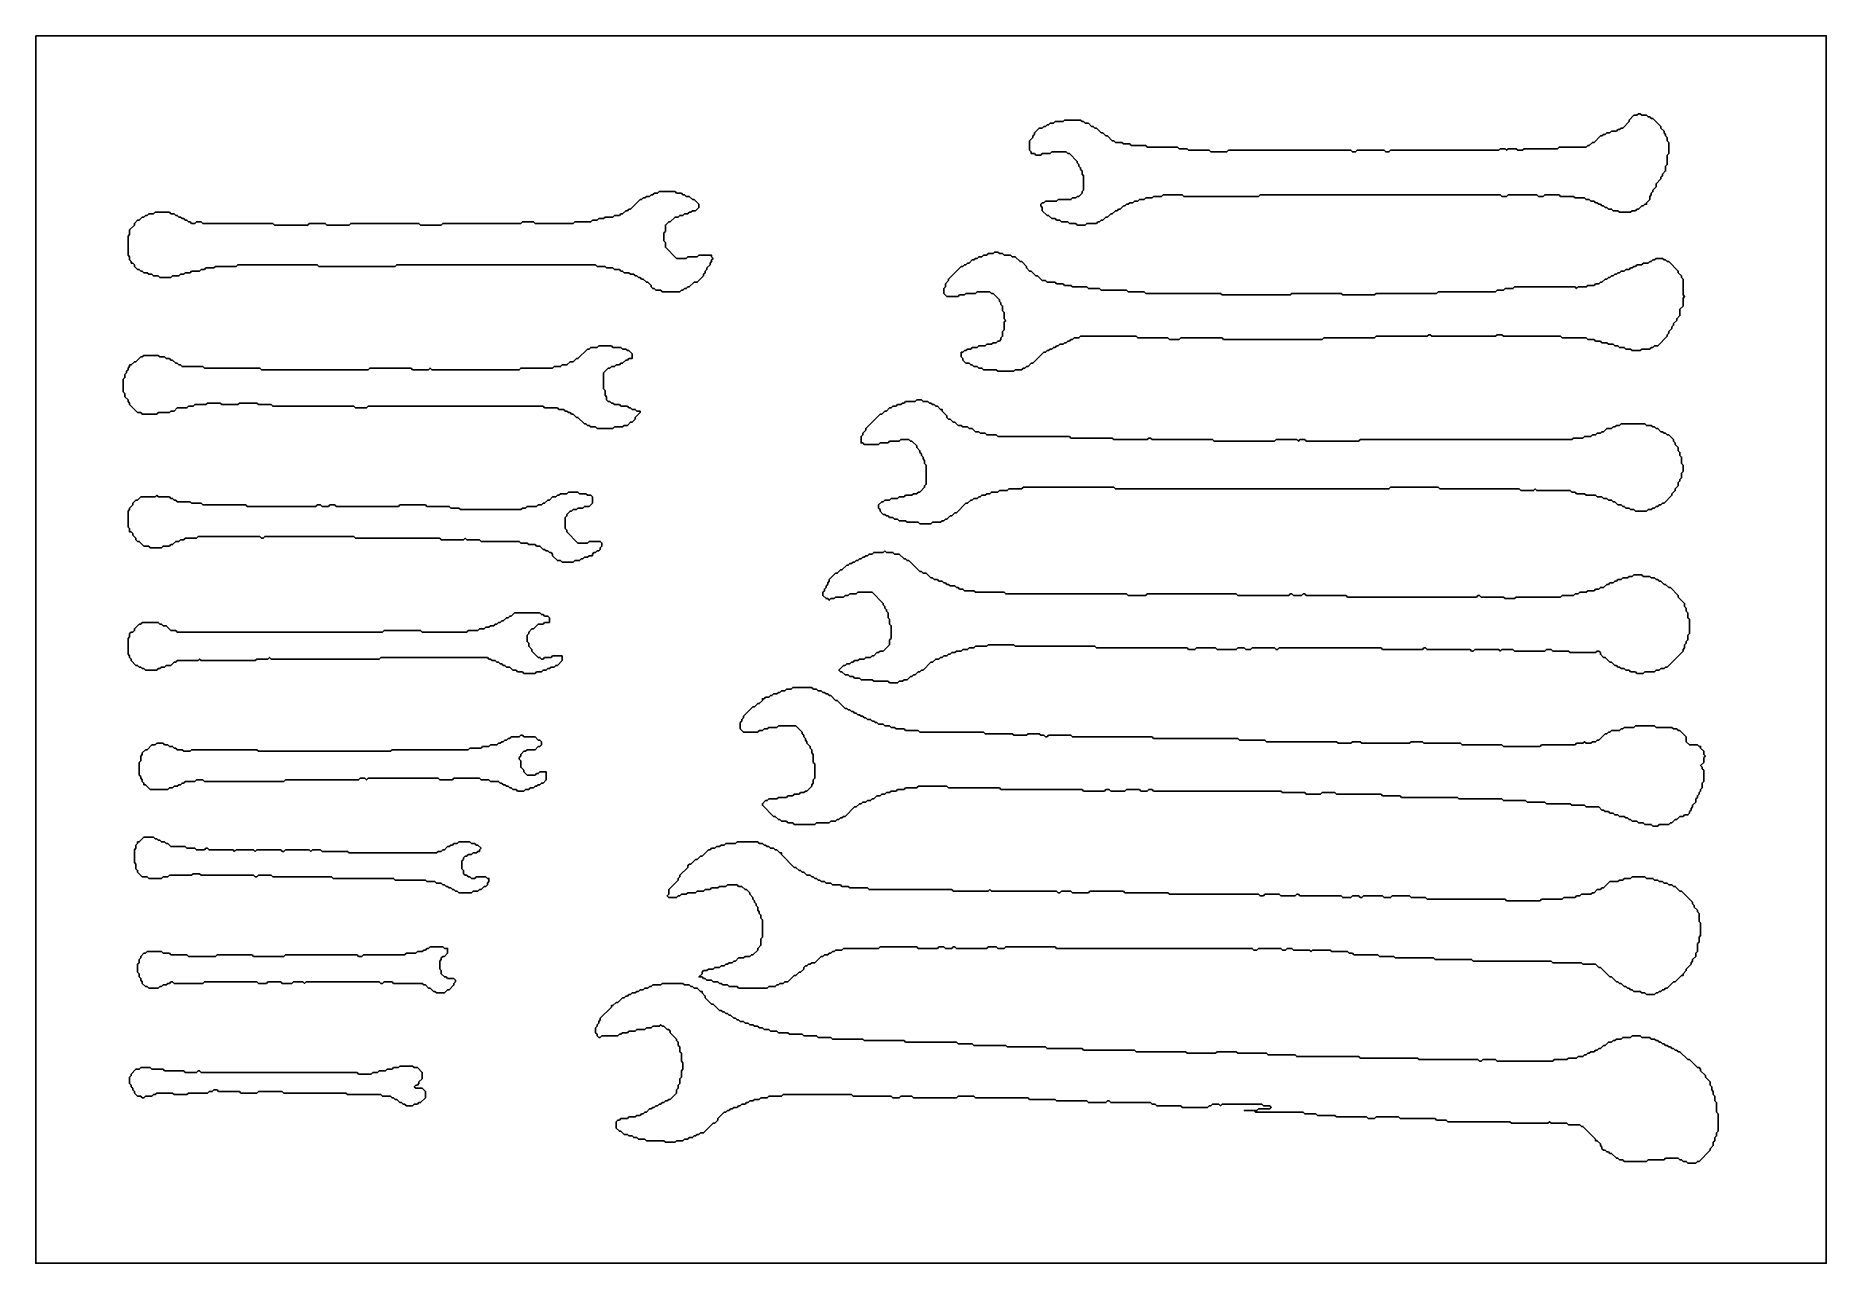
# Model space of a CAD drawing. Header units: metres. Extents: x 0 to 21.7, y 0 to 14.9.
import ezdxf

# ---------------------------------------------------------------- set-up
doc = ezdxf.new("R2010")
doc.units = ezdxf.units.M
doc.layers.add('BoundaryBox', color=3, linetype='Continuous')
doc.layers.add('Outline', color=7, linetype='Continuous')

msp = doc.modelspace()

# ---------------------------------------------------------------- linework, layer by layer
at = {"layer": 'BoundaryBox'}
msp.add_lwpolyline([(0, 14.877), (21.698, 14.877), (21.698, 0), (0, 0), (0, 14.877)], close=True, dxfattribs=at)
at = {"layer": 'Outline'}
for points in [[(19.424, 13.932), (19.405, 13.913), (19.367, 13.913), (19.309, 13.855), (19.309, 13.836), (19.232, 13.759), (19.212, 13.759), (19.193, 13.74), (19.174, 13.74), (19.155, 13.72), (19.097, 13.72), (19.078, 13.701), (19.039, 13.701), (19.02, 13.682), (19, 13.682), (18.981, 13.663), (18.962, 13.663), (18.885, 13.585), (18.866, 13.585), (18.827, 13.547), (18.808, 13.547), (18.788, 13.528), (18.461, 13.528), (18.442, 13.508), (18.037, 13.508), (18.018, 13.489), (17.96, 13.489), (17.941, 13.508), (17.844, 13.508), (17.825, 13.489), (17.806, 13.508), (17.748, 13.508), (17.729, 13.489), (16.418, 13.489), (16.399, 13.47), (16.36, 13.47), (16.341, 13.489), (16.014, 13.489), (15.994, 13.47), (15.956, 13.47), (15.936, 13.489), (14.453, 13.489), (14.433, 13.47), (14.241, 13.47), (14.221, 13.489), (13.971, 13.489), (13.952, 13.508), (13.855, 13.508), (13.836, 13.528), (13.47, 13.528), (13.451, 13.547), (13.277, 13.547), (13.258, 13.566), (13.181, 13.566), (13.162, 13.585), (13.084, 13.585), (13.065, 13.605), (13.046, 13.605), (12.988, 13.663), (12.969, 13.663), (12.93, 13.701), (12.911, 13.701), (12.853, 13.759), (12.834, 13.759), (12.815, 13.778), (12.795, 13.778), (12.757, 13.817), (12.718, 13.817), (12.699, 13.836), (12.68, 13.836), (12.661, 13.855), (12.468, 13.855), (12.449, 13.836), (12.352, 13.836), (12.333, 13.817), (12.294, 13.817), (12.275, 13.797), (12.256, 13.797), (12.237, 13.778), (12.217, 13.778), (12.198, 13.759), (12.16, 13.759), (12.102, 13.701), (12.102, 13.682), (12.082, 13.663), (12.082, 13.643), (12.044, 13.605), (12.044, 13.489), (12.063, 13.47), (12.063, 13.451), (12.102, 13.451), (12.121, 13.431), (12.179, 13.431), (12.198, 13.451), (12.294, 13.451), (12.314, 13.47), (12.487, 13.47), (12.506, 13.451), (12.526, 13.451), (12.622, 13.354), (12.622, 13.335), (12.641, 13.316), (12.641, 13.296), (12.661, 13.277), (12.661, 13.258), (12.68, 13.239), (12.68, 13.2), (12.699, 13.181), (12.699, 13.007), (12.68, 12.988), (12.68, 12.969), (12.641, 12.93), (12.622, 12.93), (12.603, 12.911), (12.564, 12.911), (12.545, 12.892), (12.391, 12.892), (12.371, 12.872), (12.237, 12.872), (12.217, 12.853), (12.198, 12.853), (12.179, 12.834), (12.179, 12.815), (12.198, 12.795), (12.198, 12.757), (12.256, 12.699), (12.275, 12.699), (12.314, 12.661), (12.352, 12.661), (12.371, 12.641), (12.41, 12.641), (12.429, 12.622), (12.506, 12.622), (12.526, 12.603), (12.603, 12.603), (12.622, 12.583), (12.718, 12.583), (12.738, 12.603), (12.853, 12.603), (12.872, 12.622), (12.892, 12.622), (12.911, 12.641), (12.93, 12.641), (12.969, 12.68), (12.988, 12.68), (13.027, 12.718), (13.046, 12.718), (13.084, 12.757), (13.104, 12.757), (13.123, 12.776), (13.142, 12.776), (13.181, 12.815), (13.2, 12.815), (13.219, 12.834), (13.239, 12.834), (13.258, 12.853), (13.296, 12.853), (13.316, 12.872), (13.354, 12.872), (13.374, 12.892), (13.431, 12.892), (13.451, 12.911), (13.528, 12.911), (13.547, 12.93), (13.643, 12.93), (13.663, 12.95), (13.894, 12.95), (13.913, 12.93), (14.819, 12.93), (14.838, 12.95), (17.748, 12.95), (17.767, 12.93), (17.825, 12.93), (17.844, 12.95), (18.191, 12.95), (18.21, 12.93), (18.268, 12.93), (18.287, 12.95), (18.461, 12.95), (18.48, 12.93), (18.634, 12.93), (18.654, 12.911), (18.769, 12.911), (18.788, 12.892), (18.827, 12.892), (18.846, 12.872), (18.885, 12.872), (18.904, 12.853), (18.923, 12.853), (18.943, 12.834), (18.962, 12.834), (18.981, 12.815), (19, 12.815), (19.02, 12.795), (19.039, 12.795), (19.058, 12.776), (19.097, 12.776), (19.116, 12.757), (19.174, 12.757), (19.193, 12.738), (19.328, 12.738), (19.347, 12.757), (19.386, 12.757), (19.405, 12.776), (19.424, 12.776), (19.463, 12.815), (19.482, 12.815), (19.501, 12.834), (19.521, 12.834), (19.521, 12.853), (19.559, 12.892), (19.559, 12.93), (19.579, 12.95), (19.579, 12.969), (19.598, 12.988), (19.598, 13.007), (19.636, 13.046), (19.636, 13.084), (19.694, 13.142), (19.694, 13.162), (19.713, 13.181), (19.713, 13.2), (19.752, 13.239), (19.752, 13.296), (19.771, 13.316), (19.771, 13.431), (19.791, 13.451), (19.791, 13.585), (19.771, 13.605), (19.771, 13.643), (19.752, 13.663), (19.752, 13.682), (19.733, 13.701), (19.733, 13.72), (19.694, 13.759), (19.694, 13.778), (19.598, 13.875), (19.579, 13.875), (19.559, 13.894), (19.54, 13.894), (19.521, 13.913), (19.463, 13.913), (19.444, 13.932), (19.424, 13.932)], [(7.554, 12.988), (7.535, 12.969), (7.496, 12.969), (7.477, 12.95), (7.458, 12.95), (7.438, 12.93), (7.4, 12.93), (7.38, 12.911), (7.361, 12.911), (7.342, 12.892), (7.323, 12.892), (7.207, 12.776), (7.188, 12.776), (7.169, 12.757), (7.149, 12.757), (7.111, 12.718), (7.091, 12.718), (7.072, 12.699), (7.014, 12.699), (6.995, 12.68), (6.899, 12.68), (6.879, 12.661), (6.822, 12.661), (6.802, 12.641), (6.745, 12.641), (6.725, 12.622), (6.533, 12.622), (6.513, 12.603), (6.051, 12.603), (6.032, 12.622), (5.897, 12.622), (5.877, 12.603), (4.933, 12.603), (4.914, 12.583), (4.663, 12.583), (4.644, 12.603), (3.816, 12.603), (3.796, 12.583), (3.526, 12.583), (3.507, 12.603), (3.314, 12.603), (3.295, 12.583), (2.891, 12.583), (2.871, 12.603), (2.023, 12.603), (2.004, 12.622), (1.946, 12.622), (1.927, 12.603), (1.888, 12.603), (1.869, 12.622), (1.85, 12.622), (1.831, 12.641), (1.811, 12.641), (1.792, 12.661), (1.773, 12.661), (1.754, 12.68), (1.734, 12.68), (1.715, 12.699), (1.696, 12.699), (1.677, 12.718), (1.638, 12.718), (1.619, 12.738), (1.445, 12.738), (1.426, 12.718), (1.368, 12.718), (1.349, 12.699), (1.33, 12.699), (1.31, 12.68), (1.291, 12.68), (1.253, 12.641), (1.233, 12.641), (1.195, 12.603), (1.195, 12.583), (1.137, 12.526), (1.137, 12.468), (1.118, 12.449), (1.118, 12.217), (1.137, 12.198), (1.137, 12.16), (1.156, 12.14), (1.156, 12.121), (1.175, 12.121), (1.195, 12.102), (1.195, 12.082), (1.233, 12.044), (1.253, 12.044), (1.272, 12.025), (1.291, 12.025), (1.31, 12.005), (1.349, 12.005), (1.368, 11.986), (1.407, 11.986), (1.426, 11.967), (1.484, 11.967), (1.503, 11.948), (1.638, 11.948), (1.657, 11.967), (1.734, 11.967), (1.754, 11.986), (1.792, 11.986), (1.811, 12.005), (1.869, 12.005), (1.888, 12.025), (1.985, 12.025), (2.004, 12.044), (2.043, 12.044), (2.062, 12.063), (2.158, 12.063), (2.178, 12.082), (2.428, 12.082), (2.447, 12.102), (3.411, 12.102), (3.43, 12.082), (4.355, 12.082), (4.374, 12.102), (6.783, 12.102), (6.802, 12.082), (6.899, 12.082), (6.918, 12.063), (6.995, 12.063), (7.014, 12.044), (7.072, 12.044), (7.091, 12.025), (7.111, 12.025), (7.13, 12.005), (7.188, 12.005), (7.207, 11.986), (7.246, 11.986), (7.265, 11.967), (7.284, 11.967), (7.303, 11.948), (7.323, 11.948), (7.342, 11.928), (7.361, 11.928), (7.4, 11.89), (7.419, 11.89), (7.458, 11.851), (7.458, 11.832), (7.477, 11.813), (7.496, 11.813), (7.515, 11.793), (7.573, 11.793), (7.592, 11.774), (7.804, 11.774), (7.824, 11.793), (7.843, 11.793), (7.862, 11.813), (7.882, 11.813), (7.901, 11.832), (7.92, 11.832), (7.978, 11.89), (8.016, 11.89), (8.093, 11.967), (8.093, 11.986), (8.113, 12.005), (8.113, 12.025), (8.132, 12.044), (8.132, 12.063), (8.171, 12.102), (8.171, 12.121), (8.19, 12.14), (8.19, 12.16), (8.209, 12.179), (8.19, 12.198), (8.19, 12.217), (8.036, 12.217), (8.016, 12.198), (7.901, 12.198), (7.882, 12.179), (7.766, 12.179), (7.631, 12.314), (7.631, 12.371), (7.612, 12.391), (7.612, 12.487), (7.631, 12.506), (7.631, 12.583), (7.67, 12.622), (7.689, 12.622), (7.747, 12.68), (7.785, 12.68), (7.804, 12.699), (7.843, 12.699), (7.862, 12.718), (7.901, 12.718), (7.92, 12.738), (7.939, 12.738), (7.959, 12.757), (7.997, 12.757), (8.036, 12.795), (8.036, 12.834), (7.978, 12.892), (7.959, 12.892), (7.92, 12.93), (7.882, 12.93), (7.862, 12.95), (7.843, 12.95), (7.824, 12.969), (7.766, 12.969), (7.747, 12.988), (7.554, 12.988)], [(11.62, 12.256), (11.601, 12.237), (11.543, 12.237), (11.524, 12.217), (11.485, 12.217), (11.466, 12.198), (11.427, 12.198), (11.408, 12.179), (11.389, 12.179), (11.369, 12.16), (11.35, 12.16), (11.312, 12.121), (11.292, 12.121), (11.273, 12.102), (11.254, 12.102), (11.235, 12.082), (11.215, 12.082), (11.061, 11.928), (11.061, 11.909), (11.023, 11.87), (11.023, 11.832), (11.003, 11.813), (11.003, 11.755), (11.042, 11.716), (11.177, 11.716), (11.196, 11.736), (11.254, 11.736), (11.273, 11.755), (11.389, 11.755), (11.408, 11.774), (11.562, 11.774), (11.581, 11.755), (11.601, 11.755), (11.678, 11.678), (11.678, 11.658), (11.697, 11.639), (11.697, 11.62), (11.716, 11.601), (11.716, 11.543), (11.736, 11.524), (11.736, 11.447), (11.755, 11.427), (11.736, 11.408), (11.736, 11.312), (11.716, 11.292), (11.716, 11.235), (11.697, 11.215), (11.697, 11.196), (11.678, 11.177), (11.658, 11.177), (11.639, 11.157), (11.601, 11.157), (11.581, 11.138), (11.524, 11.138), (11.504, 11.119), (11.427, 11.119), (11.408, 11.1), (11.35, 11.1), (11.331, 11.08), (11.292, 11.08), (11.273, 11.061), (11.254, 11.061), (11.235, 11.042), (11.215, 11.042), (11.215, 10.984), (11.235, 10.965), (11.235, 10.945), (11.273, 10.907), (11.312, 10.907), (11.331, 10.888), (11.35, 10.888), (11.369, 10.868), (11.408, 10.868), (11.427, 10.849), (11.466, 10.849), (11.485, 10.83), (11.639, 10.83), (11.658, 10.811), (11.851, 10.811), (11.87, 10.83), (11.948, 10.83), (11.967, 10.849), (11.986, 10.849), (12.005, 10.868), (12.025, 10.868), (12.063, 10.907), (12.082, 10.907), (12.217, 11.042), (12.237, 11.042), (12.256, 11.061), (12.275, 11.061), (12.294, 11.08), (12.314, 11.08), (12.333, 11.1), (12.352, 11.1), (12.371, 11.119), (12.391, 11.119), (12.41, 11.138), (12.449, 11.138), (12.468, 11.157), (12.487, 11.157), (12.506, 11.177), (12.526, 11.177), (12.545, 11.196), (12.564, 11.196), (12.583, 11.215), (12.641, 11.215), (12.661, 11.235), (13.335, 11.235), (13.354, 11.215), (13.72, 11.215), (13.74, 11.196), (13.855, 11.196), (13.875, 11.215), (14.376, 11.215), (14.395, 11.196), (15.59, 11.196), (15.609, 11.215), (16.226, 11.215), (16.245, 11.235), (16.861, 11.235), (16.881, 11.254), (16.9, 11.254), (16.919, 11.235), (17.69, 11.235), (17.709, 11.254), (17.767, 11.254), (17.786, 11.235), (18.48, 11.235), (18.499, 11.215), (18.788, 11.215), (18.808, 11.196), (18.885, 11.196), (18.904, 11.177), (18.962, 11.177), (18.981, 11.157), (19.039, 11.157), (19.058, 11.138), (19.116, 11.138), (19.135, 11.119), (19.174, 11.119), (19.193, 11.1), (19.251, 11.1), (19.27, 11.08), (19.328, 11.08), (19.347, 11.061), (19.444, 11.061), (19.463, 11.08), (19.559, 11.08), (19.579, 11.1), (19.598, 11.1), (19.617, 11.119), (19.656, 11.119), (19.771, 11.235), (19.771, 11.254), (19.791, 11.273), (19.791, 11.292), (19.829, 11.331), (19.829, 11.35), (19.848, 11.369), (19.848, 11.389), (19.887, 11.427), (19.887, 11.447), (19.925, 11.485), (19.925, 11.562), (19.964, 11.601), (19.964, 11.697), (19.983, 11.716), (19.964, 11.736), (19.964, 11.928), (19.945, 11.948), (19.945, 11.967), (19.906, 12.005), (19.906, 12.025), (19.791, 12.14), (19.771, 12.14), (19.752, 12.16), (19.733, 12.16), (19.713, 12.179), (19.636, 12.179), (19.617, 12.16), (19.598, 12.16), (19.579, 12.14), (19.559, 12.14), (19.54, 12.121), (19.482, 12.121), (19.463, 12.102), (19.405, 12.102), (19.386, 12.082), (19.367, 12.082), (19.347, 12.063), (19.328, 12.063), (19.309, 12.044), (19.27, 12.044), (19.251, 12.025), (19.212, 12.025), (19.193, 12.005), (19.174, 12.005), (19.155, 11.986), (19.135, 11.986), (19.116, 11.967), (19.097, 11.967), (19.078, 11.948), (19.058, 11.948), (19.039, 11.928), (19.02, 11.928), (18.981, 11.89), (18.962, 11.89), (18.943, 11.87), (18.904, 11.87), (18.885, 11.851), (18.808, 11.851), (18.788, 11.832), (18.692, 11.832), (18.673, 11.813), (18.654, 11.832), (17.921, 11.832), (17.902, 11.813), (17.806, 11.813), (17.786, 11.793), (17.709, 11.793), (17.69, 11.774), (16.996, 11.774), (16.977, 11.755), (16.245, 11.755), (16.226, 11.736), (15.84, 11.736), (15.821, 11.755), (15.223, 11.755), (15.204, 11.736), (14.376, 11.736), (14.356, 11.755), (13.451, 11.755), (13.431, 11.774), (13.239, 11.774), (13.219, 11.793), (12.911, 11.793), (12.892, 11.813), (12.757, 11.813), (12.738, 11.832), (12.564, 11.832), (12.545, 11.851), (12.468, 11.851), (12.449, 11.87), (12.371, 11.87), (12.352, 11.89), (12.256, 11.89), (12.237, 11.909), (12.198, 11.909), (12.14, 11.967), (12.121, 11.967), (12.063, 12.025), (12.044, 12.025), (12.005, 12.063), (12.005, 12.082), (11.948, 12.14), (11.928, 12.14), (11.87, 12.198), (11.832, 12.198), (11.813, 12.217), (11.736, 12.217), (11.716, 12.237), (11.678, 12.237), (11.658, 12.256), (11.62, 12.256)], [(6.822, 11.119), (6.802, 11.1), (6.725, 11.1), (6.706, 11.08), (6.687, 11.08), (6.571, 10.965), (6.552, 10.965), (6.513, 10.926), (6.475, 10.926), (6.436, 10.888), (6.378, 10.888), (6.359, 10.868), (6.282, 10.868), (6.263, 10.849), (5.877, 10.849), (5.858, 10.83), (4.798, 10.83), (4.779, 10.849), (4.76, 10.83), (4.567, 10.83), (4.548, 10.849), (4.047, 10.849), (4.027, 10.83), (2.736, 10.83), (2.717, 10.849), (2.043, 10.849), (2.023, 10.868), (1.773, 10.868), (1.754, 10.888), (1.734, 10.888), (1.715, 10.907), (1.696, 10.907), (1.657, 10.945), (1.638, 10.945), (1.619, 10.965), (1.58, 10.965), (1.561, 10.984), (1.503, 10.984), (1.484, 11.003), (1.31, 11.003), (1.291, 10.984), (1.272, 10.984), (1.214, 10.926), (1.195, 10.926), (1.156, 10.888), (1.137, 10.888), (1.137, 10.868), (1.118, 10.849), (1.118, 10.83), (1.098, 10.811), (1.098, 10.791), (1.079, 10.772), (1.079, 10.734), (1.06, 10.714), (1.06, 10.56), (1.079, 10.541), (1.079, 10.502), (1.118, 10.464), (1.118, 10.444), (1.137, 10.425), (1.137, 10.406), (1.233, 10.31), (1.272, 10.31), (1.291, 10.29), (1.465, 10.29), (1.484, 10.31), (1.619, 10.31), (1.638, 10.329), (1.677, 10.329), (1.715, 10.367), (1.831, 10.367), (1.85, 10.387), (1.908, 10.387), (1.927, 10.406), (2.062, 10.406), (2.081, 10.425), (2.235, 10.425), (2.255, 10.406), (2.447, 10.406), (2.467, 10.425), (2.679, 10.425), (2.698, 10.406), (2.852, 10.406), (2.871, 10.387), (3.854, 10.387), (3.873, 10.367), (4.008, 10.367), (4.027, 10.387), (6.147, 10.387), (6.166, 10.367), (6.321, 10.367), (6.34, 10.348), (6.398, 10.348), (6.417, 10.329), (6.436, 10.329), (6.456, 10.31), (6.475, 10.31), (6.494, 10.29), (6.513, 10.29), (6.552, 10.252), (6.571, 10.252), (6.648, 10.175), (6.667, 10.175), (6.687, 10.155), (6.706, 10.155), (6.725, 10.136), (6.783, 10.136), (6.802, 10.117), (6.995, 10.117), (7.014, 10.136), (7.111, 10.136), (7.13, 10.155), (7.169, 10.155), (7.207, 10.194), (7.226, 10.194), (7.265, 10.232), (7.265, 10.252), (7.323, 10.31), (7.323, 10.329), (7.284, 10.329), (7.265, 10.348), (7.226, 10.348), (7.207, 10.367), (7.188, 10.367), (7.169, 10.387), (7.091, 10.387), (7.072, 10.406), (7.014, 10.406), (6.995, 10.425), (6.976, 10.425), (6.957, 10.444), (6.937, 10.444), (6.918, 10.464), (6.918, 10.502), (6.899, 10.522), (6.899, 10.579), (6.879, 10.599), (6.879, 10.791), (6.937, 10.849), (6.957, 10.849), (6.976, 10.868), (7.014, 10.868), (7.034, 10.888), (7.072, 10.888), (7.091, 10.907), (7.111, 10.907), (7.149, 10.945), (7.169, 10.945), (7.188, 10.965), (7.226, 10.965), (7.226, 11.023), (7.188, 11.061), (7.169, 11.061), (7.149, 11.08), (7.111, 11.08), (7.091, 11.1), (6.995, 11.1), (6.976, 11.119), (6.822, 11.119)], [(10.676, 10.464), (10.656, 10.444), (10.541, 10.444), (10.522, 10.425), (10.502, 10.425), (10.483, 10.406), (10.444, 10.406), (10.425, 10.387), (10.387, 10.387), (10.367, 10.367), (10.348, 10.367), (10.31, 10.329), (10.29, 10.329), (10.252, 10.29), (10.232, 10.29), (10.059, 10.117), (10.059, 10.098), (10.021, 10.059), (10.021, 10.04), (10.001, 10.021), (10.001, 9.943), (10.021, 9.943), (10.04, 9.924), (10.213, 9.924), (10.232, 9.943), (10.329, 9.943), (10.348, 9.963), (10.464, 9.963), (10.483, 9.982), (10.579, 9.982), (10.599, 9.963), (10.618, 9.963), (10.676, 9.905), (10.676, 9.886), (10.714, 9.847), (10.714, 9.828), (10.734, 9.809), (10.734, 9.789), (10.753, 9.77), (10.753, 9.751), (10.772, 9.731), (10.772, 9.693), (10.791, 9.674), (10.791, 9.442), (10.772, 9.423), (10.772, 9.404), (10.714, 9.346), (10.695, 9.346), (10.676, 9.327), (10.637, 9.327), (10.618, 9.308), (10.541, 9.308), (10.522, 9.288), (10.464, 9.288), (10.444, 9.269), (10.367, 9.269), (10.348, 9.25), (10.29, 9.25), (10.271, 9.23), (10.252, 9.23), (10.213, 9.192), (10.213, 9.153), (10.232, 9.134), (10.232, 9.115), (10.271, 9.076), (10.29, 9.076), (10.31, 9.057), (10.329, 9.057), (10.348, 9.038), (10.387, 9.038), (10.406, 9.018), (10.444, 9.018), (10.464, 8.999), (10.541, 8.999), (10.56, 8.98), (10.695, 8.98), (10.714, 8.961), (10.849, 8.961), (10.868, 8.98), (10.965, 8.98), (10.984, 8.999), (11.003, 8.999), (11.023, 9.018), (11.042, 9.018), (11.08, 9.057), (11.1, 9.057), (11.138, 9.096), (11.157, 9.096), (11.273, 9.211), (11.292, 9.211), (11.331, 9.25), (11.35, 9.25), (11.369, 9.269), (11.408, 9.269), (11.427, 9.288), (11.447, 9.288), (11.466, 9.308), (11.504, 9.308), (11.524, 9.327), (11.562, 9.327), (11.581, 9.346), (11.658, 9.346), (11.678, 9.365), (11.774, 9.365), (11.793, 9.385), (11.948, 9.385), (11.967, 9.404), (13.065, 9.404), (13.084, 9.385), (16.399, 9.385), (16.418, 9.404), (16.996, 9.404), (17.016, 9.385), (17.979, 9.385), (17.998, 9.365), (18.153, 9.365), (18.172, 9.385), (18.191, 9.365), (18.596, 9.365), (18.615, 9.346), (18.654, 9.346), (18.673, 9.327), (18.769, 9.327), (18.788, 9.308), (18.904, 9.308), (18.923, 9.288), (18.981, 9.288), (19, 9.269), (19.039, 9.269), (19.058, 9.25), (19.097, 9.25), (19.116, 9.23), (19.135, 9.23), (19.174, 9.192), (19.212, 9.192), (19.232, 9.173), (19.251, 9.173), (19.27, 9.153), (19.309, 9.153), (19.328, 9.134), (19.367, 9.134), (19.386, 9.115), (19.521, 9.115), (19.54, 9.134), (19.579, 9.134), (19.598, 9.153), (19.617, 9.153), (19.636, 9.173), (19.656, 9.173), (19.675, 9.192), (19.694, 9.192), (19.713, 9.211), (19.733, 9.211), (19.829, 9.308), (19.829, 9.327), (19.868, 9.365), (19.868, 9.385), (19.906, 9.423), (19.906, 9.462), (19.925, 9.481), (19.925, 9.5), (19.945, 9.519), (19.945, 9.577), (19.964, 9.597), (19.964, 9.674), (19.945, 9.693), (19.945, 9.77), (19.925, 9.789), (19.925, 9.828), (19.906, 9.847), (19.906, 9.886), (19.868, 9.924), (19.868, 9.943), (19.848, 9.963), (19.848, 9.982), (19.791, 10.04), (19.771, 10.04), (19.752, 10.059), (19.733, 10.059), (19.713, 10.078), (19.694, 10.078), (19.656, 10.117), (19.636, 10.117), (19.617, 10.136), (19.598, 10.136), (19.579, 10.155), (19.521, 10.155), (19.501, 10.175), (19.212, 10.175), (19.193, 10.155), (19.155, 10.155), (19.135, 10.136), (19.116, 10.136), (19.097, 10.117), (19.039, 10.117), (19, 10.078), (18.981, 10.078), (18.962, 10.059), (18.923, 10.059), (18.904, 10.04), (18.866, 10.04), (18.846, 10.021), (18.769, 10.021), (18.75, 10.001), (18.634, 10.001), (18.615, 9.982), (16.052, 9.982), (16.033, 9.963), (15.397, 9.963), (15.378, 9.982), (15.32, 9.982), (15.301, 9.963), (15.281, 9.982), (15.031, 9.982), (15.011, 9.963), (14.279, 9.963), (14.26, 9.982), (13.528, 9.982), (13.508, 10.001), (13.489, 10.001), (13.47, 9.982), (13.065, 9.982), (13.046, 10.001), (12.545, 10.001), (12.526, 10.021), (11.658, 10.021), (11.639, 10.04), (11.524, 10.04), (11.504, 10.059), (11.447, 10.059), (11.427, 10.078), (11.389, 10.078), (11.35, 10.117), (11.312, 10.117), (11.292, 10.136), (11.235, 10.136), (11.215, 10.155), (11.177, 10.155), (11.138, 10.194), (11.119, 10.194), (11.08, 10.232), (11.061, 10.232), (11.042, 10.252), (11.042, 10.271), (10.984, 10.329), (10.984, 10.348), (10.965, 10.348), (10.926, 10.387), (10.907, 10.387), (10.888, 10.406), (10.868, 10.406), (10.849, 10.425), (10.83, 10.425), (10.811, 10.444), (10.753, 10.444), (10.734, 10.464), (10.676, 10.464)], [(6.456, 9.346), (6.436, 9.327), (6.359, 9.327), (6.34, 9.308), (6.321, 9.308), (6.301, 9.288), (6.263, 9.288), (6.224, 9.25), (6.205, 9.25), (6.166, 9.211), (6.147, 9.211), (6.128, 9.192), (6.089, 9.192), (6.07, 9.173), (5.954, 9.173), (5.935, 9.153), (5.897, 9.153), (5.877, 9.134), (5.145, 9.134), (5.126, 9.153), (5.03, 9.153), (5.01, 9.173), (4.74, 9.173), (4.721, 9.192), (4.413, 9.192), (4.394, 9.173), (3.642, 9.173), (3.623, 9.192), (3.565, 9.192), (3.546, 9.173), (3.469, 9.173), (3.449, 9.192), (3.411, 9.192), (3.392, 9.173), (2.563, 9.173), (2.544, 9.192), (2.023, 9.192), (2.004, 9.211), (1.888, 9.211), (1.869, 9.23), (1.715, 9.23), (1.696, 9.25), (1.677, 9.25), (1.657, 9.269), (1.638, 9.269), (1.619, 9.288), (1.484, 9.288), (1.465, 9.308), (1.445, 9.288), (1.272, 9.288), (1.233, 9.25), (1.214, 9.25), (1.175, 9.211), (1.175, 9.192), (1.137, 9.153), (1.137, 9.134), (1.118, 9.115), (1.118, 8.922), (1.137, 8.903), (1.137, 8.864), (1.156, 8.864), (1.175, 8.845), (1.175, 8.826), (1.214, 8.787), (1.214, 8.768), (1.233, 8.749), (1.253, 8.749), (1.31, 8.691), (1.368, 8.691), (1.387, 8.672), (1.522, 8.672), (1.542, 8.691), (1.619, 8.691), (1.638, 8.71), (1.657, 8.71), (1.696, 8.749), (1.734, 8.749), (1.754, 8.768), (1.792, 8.768), (1.811, 8.787), (1.946, 8.787), (1.966, 8.806), (2.717, 8.806), (2.736, 8.787), (2.756, 8.787), (2.775, 8.806), (3.854, 8.806), (3.873, 8.787), (4.895, 8.787), (4.914, 8.768), (5.184, 8.768), (5.203, 8.787), (5.222, 8.768), (5.376, 8.768), (5.396, 8.749), (5.858, 8.749), (5.877, 8.729), (5.954, 8.729), (5.974, 8.71), (6.051, 8.71), (6.07, 8.691), (6.109, 8.691), (6.147, 8.652), (6.166, 8.652), (6.186, 8.633), (6.205, 8.633), (6.224, 8.614), (6.244, 8.614), (6.263, 8.595), (6.263, 8.575), (6.321, 8.517), (6.359, 8.517), (6.378, 8.498), (6.513, 8.498), (6.533, 8.517), (6.59, 8.517), (6.61, 8.537), (6.629, 8.537), (6.648, 8.556), (6.687, 8.556), (6.706, 8.575), (6.745, 8.575), (6.745, 8.595), (6.764, 8.614), (6.783, 8.614), (6.802, 8.633), (6.822, 8.633), (6.841, 8.652), (6.841, 8.672), (6.86, 8.691), (6.86, 8.729), (6.841, 8.749), (6.706, 8.749), (6.687, 8.729), (6.571, 8.729), (6.436, 8.864), (6.436, 8.884), (6.417, 8.903), (6.417, 9.038), (6.436, 9.057), (6.436, 9.076), (6.475, 9.115), (6.494, 9.115), (6.513, 9.134), (6.552, 9.134), (6.571, 9.153), (6.629, 9.153), (6.648, 9.173), (6.706, 9.173), (6.745, 9.211), (6.745, 9.288), (6.725, 9.308), (6.687, 9.308), (6.667, 9.327), (6.59, 9.327), (6.571, 9.346), (6.456, 9.346)], [(10.29, 8.633), (10.271, 8.614), (10.155, 8.614), (10.136, 8.595), (10.098, 8.595), (10.078, 8.575), (10.059, 8.575), (10.04, 8.556), (10.021, 8.556), (10.001, 8.537), (9.982, 8.537), (9.963, 8.517), (9.943, 8.517), (9.924, 8.498), (9.905, 8.498), (9.886, 8.479), (9.866, 8.479), (9.847, 8.46), (9.828, 8.46), (9.77, 8.402), (9.751, 8.402), (9.712, 8.363), (9.693, 8.363), (9.616, 8.286), (9.616, 8.267), (9.597, 8.248), (9.597, 8.228), (9.577, 8.209), (9.577, 8.19), (9.558, 8.171), (9.558, 8.151), (9.539, 8.132), (9.539, 8.093), (9.577, 8.055), (9.597, 8.055), (9.616, 8.036), (9.635, 8.055), (9.674, 8.055), (9.693, 8.074), (9.789, 8.074), (9.809, 8.093), (9.847, 8.093), (9.866, 8.113), (9.943, 8.113), (9.963, 8.132), (10.136, 8.132), (10.271, 7.997), (10.271, 7.978), (10.29, 7.959), (10.29, 7.939), (10.31, 7.92), (10.31, 7.901), (10.329, 7.882), (10.329, 7.824), (10.348, 7.804), (10.348, 7.747), (10.367, 7.727), (10.367, 7.573), (10.348, 7.554), (10.348, 7.496), (10.271, 7.419), (10.232, 7.419), (10.213, 7.4), (10.194, 7.4), (10.155, 7.361), (10.136, 7.361), (10.117, 7.342), (10.059, 7.342), (10.04, 7.323), (9.982, 7.323), (9.963, 7.303), (9.924, 7.303), (9.905, 7.284), (9.886, 7.284), (9.866, 7.265), (9.828, 7.265), (9.809, 7.246), (9.789, 7.246), (9.731, 7.188), (9.751, 7.169), (9.77, 7.169), (9.809, 7.13), (9.847, 7.13), (9.866, 7.111), (9.905, 7.111), (9.924, 7.091), (9.982, 7.091), (10.001, 7.072), (10.136, 7.072), (10.155, 7.053), (10.329, 7.053), (10.348, 7.034), (10.444, 7.034), (10.464, 7.053), (10.502, 7.053), (10.522, 7.072), (10.56, 7.072), (10.599, 7.111), (10.618, 7.111), (10.637, 7.13), (10.656, 7.13), (10.695, 7.169), (10.714, 7.169), (10.734, 7.188), (10.753, 7.188), (10.849, 7.284), (10.868, 7.284), (10.907, 7.323), (10.945, 7.323), (10.965, 7.342), (10.984, 7.342), (11.003, 7.361), (11.042, 7.361), (11.061, 7.38), (11.08, 7.38), (11.1, 7.4), (11.138, 7.4), (11.157, 7.419), (11.215, 7.419), (11.235, 7.438), (11.292, 7.438), (11.312, 7.458), (11.369, 7.458), (11.389, 7.477), (11.524, 7.477), (11.543, 7.496), (11.851, 7.496), (11.87, 7.477), (12.834, 7.477), (12.853, 7.458), (13.952, 7.458), (13.971, 7.438), (14.048, 7.438), (14.067, 7.458), (14.298, 7.458), (14.318, 7.438), (14.549, 7.438), (14.568, 7.458), (14.645, 7.458), (14.665, 7.438), (14.722, 7.438), (14.742, 7.458), (15.011, 7.458), (15.031, 7.438), (15.05, 7.438), (15.069, 7.458), (16.303, 7.458), (16.322, 7.438), (16.804, 7.438), (16.823, 7.458), (16.842, 7.458), (16.861, 7.438), (17.382, 7.438), (17.401, 7.419), (17.42, 7.419), (17.44, 7.438), (17.729, 7.438), (17.748, 7.419), (17.767, 7.438), (17.902, 7.438), (17.921, 7.419), (18.287, 7.419), (18.307, 7.438), (18.365, 7.438), (18.384, 7.419), (18.576, 7.419), (18.596, 7.4), (18.904, 7.4), (18.923, 7.419), (18.943, 7.419), (18.962, 7.4), (18.962, 7.38), (19, 7.342), (19.02, 7.342), (19.078, 7.284), (19.097, 7.284), (19.135, 7.246), (19.155, 7.246), (19.174, 7.226), (19.193, 7.226), (19.212, 7.207), (19.251, 7.207), (19.27, 7.188), (19.309, 7.188), (19.328, 7.169), (19.386, 7.169), (19.405, 7.149), (19.482, 7.149), (19.501, 7.169), (19.617, 7.169), (19.636, 7.188), (19.675, 7.188), (19.694, 7.207), (19.733, 7.207), (19.752, 7.226), (19.771, 7.226), (19.964, 7.419), (19.964, 7.438), (19.983, 7.458), (19.983, 7.496), (20.002, 7.515), (20.002, 7.535), (20.022, 7.554), (20.022, 7.612), (20.041, 7.631), (20.041, 7.804), (20.022, 7.824), (20.022, 7.882), (20.002, 7.901), (20.002, 7.939), (19.983, 7.959), (19.983, 7.997), (19.906, 8.074), (19.906, 8.093), (19.81, 8.19), (19.791, 8.19), (19.752, 8.228), (19.733, 8.228), (19.694, 8.267), (19.675, 8.267), (19.656, 8.286), (19.636, 8.286), (19.617, 8.305), (19.579, 8.305), (19.559, 8.325), (19.482, 8.325), (19.463, 8.344), (19.367, 8.344), (19.347, 8.325), (19.309, 8.325), (19.289, 8.305), (19.232, 8.305), (19.212, 8.286), (19.174, 8.286), (19.155, 8.267), (19.135, 8.267), (19.116, 8.248), (19.078, 8.248), (19.058, 8.228), (19.039, 8.228), (19, 8.19), (18.962, 8.19), (18.943, 8.171), (18.904, 8.171), (18.885, 8.151), (18.808, 8.151), (18.788, 8.132), (18.711, 8.132), (18.692, 8.113), (18.654, 8.113), (18.634, 8.093), (18.499, 8.093), (18.48, 8.074), (17.941, 8.074), (17.921, 8.055), (17.806, 8.055), (17.786, 8.074), (17.517, 8.074), (17.497, 8.093), (17.478, 8.093), (17.459, 8.074), (15.898, 8.074), (15.879, 8.093), (15.397, 8.093), (15.378, 8.113), (15.358, 8.113), (15.339, 8.093), (15.243, 8.093), (15.223, 8.113), (15.204, 8.113), (15.185, 8.093), (14.568, 8.093), (14.549, 8.113), (13.47, 8.113), (13.451, 8.093), (13.239, 8.093), (13.219, 8.113), (11.755, 8.113), (11.736, 8.132), (11.389, 8.132), (11.369, 8.151), (11.254, 8.151), (11.235, 8.171), (11.196, 8.171), (11.177, 8.19), (11.157, 8.19), (11.138, 8.209), (11.08, 8.209), (11.061, 8.228), (11.042, 8.228), (11.023, 8.248), (11.003, 8.248), (10.984, 8.267), (10.945, 8.267), (10.926, 8.286), (10.888, 8.286), (10.868, 8.305), (10.849, 8.305), (10.791, 8.363), (10.753, 8.363), (10.734, 8.383), (10.714, 8.383), (10.579, 8.517), (10.56, 8.517), (10.541, 8.537), (10.522, 8.537), (10.464, 8.595), (10.406, 8.595), (10.387, 8.614), (10.31, 8.614), (10.29, 8.633)], [(5.8, 7.882), (5.762, 7.843), (5.743, 7.843), (5.723, 7.824), (5.704, 7.824), (5.665, 7.785), (5.646, 7.785), (5.627, 7.766), (5.608, 7.766), (5.588, 7.747), (5.569, 7.747), (5.55, 7.727), (5.511, 7.727), (5.492, 7.708), (5.453, 7.708), (5.434, 7.689), (5.376, 7.689), (5.357, 7.67), (5.241, 7.67), (5.222, 7.65), (4.683, 7.65), (4.663, 7.67), (4.22, 7.67), (4.201, 7.65), (1.715, 7.65), (1.696, 7.67), (1.638, 7.67), (1.58, 7.727), (1.542, 7.727), (1.522, 7.747), (1.503, 7.747), (1.484, 7.766), (1.291, 7.766), (1.272, 7.747), (1.253, 7.747), (1.195, 7.689), (1.195, 7.67), (1.175, 7.65), (1.156, 7.65), (1.137, 7.631), (1.137, 7.592), (1.118, 7.573), (1.118, 7.38), (1.137, 7.361), (1.137, 7.342), (1.156, 7.323), (1.156, 7.303), (1.214, 7.246), (1.233, 7.246), (1.253, 7.226), (1.272, 7.226), (1.291, 7.207), (1.31, 7.207), (1.33, 7.188), (1.465, 7.188), (1.484, 7.207), (1.503, 7.207), (1.522, 7.226), (1.561, 7.226), (1.58, 7.246), (1.638, 7.246), (1.677, 7.284), (1.696, 7.284), (1.715, 7.303), (1.966, 7.303), (1.985, 7.323), (2.004, 7.303), (2.659, 7.303), (2.679, 7.323), (2.813, 7.323), (2.833, 7.342), (2.852, 7.323), (4.162, 7.323), (4.182, 7.342), (5.473, 7.342), (5.492, 7.323), (5.511, 7.323), (5.531, 7.303), (5.569, 7.303), (5.588, 7.284), (5.608, 7.284), (5.627, 7.265), (5.646, 7.265), (5.665, 7.246), (5.685, 7.246), (5.704, 7.226), (5.743, 7.226), (5.781, 7.188), (5.82, 7.188), (5.839, 7.169), (5.897, 7.169), (5.916, 7.149), (6.051, 7.149), (6.07, 7.169), (6.128, 7.169), (6.147, 7.188), (6.186, 7.188), (6.205, 7.207), (6.224, 7.207), (6.244, 7.226), (6.282, 7.226), (6.301, 7.246), (6.321, 7.246), (6.378, 7.303), (6.378, 7.361), (6.263, 7.361), (6.244, 7.342), (6.166, 7.342), (6.147, 7.323), (6.128, 7.323), (6.109, 7.342), (6.089, 7.342), (6.012, 7.419), (6.012, 7.438), (5.974, 7.477), (5.974, 7.515), (5.954, 7.535), (5.954, 7.612), (5.974, 7.631), (5.974, 7.65), (6.012, 7.689), (6.032, 7.689), (6.089, 7.747), (6.147, 7.747), (6.166, 7.766), (6.224, 7.766), (6.224, 7.824), (6.205, 7.843), (6.166, 7.843), (6.147, 7.862), (6.128, 7.862), (6.109, 7.882), (5.8, 7.882)], [(9.173, 6.976), (9.153, 6.957), (9.096, 6.957), (9.076, 6.937), (9.038, 6.937), (9.018, 6.918), (8.999, 6.918), (8.98, 6.899), (8.941, 6.899), (8.922, 6.879), (8.903, 6.879), (8.884, 6.86), (8.845, 6.86), (8.826, 6.841), (8.806, 6.841), (8.806, 6.822), (8.768, 6.783), (8.749, 6.783), (8.71, 6.745), (8.691, 6.745), (8.575, 6.629), (8.575, 6.61), (8.556, 6.59), (8.556, 6.571), (8.537, 6.552), (8.537, 6.475), (8.575, 6.436), (8.749, 6.436), (8.768, 6.456), (8.806, 6.456), (8.826, 6.475), (8.864, 6.475), (8.884, 6.494), (8.98, 6.494), (8.999, 6.513), (9.211, 6.513), (9.288, 6.436), (9.288, 6.417), (9.308, 6.398), (9.308, 6.378), (9.327, 6.359), (9.327, 6.34), (9.346, 6.321), (9.346, 6.301), (9.385, 6.263), (9.385, 6.244), (9.404, 6.224), (9.404, 6.186), (9.423, 6.166), (9.423, 6.07), (9.442, 6.051), (9.442, 5.877), (9.423, 5.858), (9.423, 5.82), (9.404, 5.8), (9.404, 5.781), (9.346, 5.723), (9.327, 5.723), (9.308, 5.704), (9.269, 5.704), (9.25, 5.685), (9.192, 5.685), (9.173, 5.665), (9.115, 5.665), (9.096, 5.646), (8.999, 5.646), (8.98, 5.627), (8.884, 5.627), (8.864, 5.608), (8.845, 5.608), (8.806, 5.569), (8.806, 5.55), (8.941, 5.415), (8.961, 5.415), (8.999, 5.376), (9.018, 5.376), (9.038, 5.357), (9.096, 5.357), (9.115, 5.338), (9.173, 5.338), (9.192, 5.319), (9.442, 5.319), (9.462, 5.338), (9.616, 5.338), (9.635, 5.357), (9.693, 5.357), (9.712, 5.376), (9.731, 5.376), (9.751, 5.396), (9.77, 5.396), (9.789, 5.415), (9.809, 5.415), (9.924, 5.531), (9.943, 5.531), (9.982, 5.569), (10.001, 5.569), (10.021, 5.588), (10.059, 5.588), (10.078, 5.608), (10.117, 5.608), (10.136, 5.627), (10.155, 5.627), (10.194, 5.665), (10.232, 5.665), (10.252, 5.685), (10.29, 5.685), (10.31, 5.704), (10.348, 5.704), (10.367, 5.723), (10.425, 5.723), (10.444, 5.743), (10.522, 5.743), (10.541, 5.762), (10.676, 5.762), (10.695, 5.781), (11.042, 5.781), (11.061, 5.762), (11.678, 5.762), (11.697, 5.743), (12.68, 5.743), (12.699, 5.723), (12.95, 5.723), (12.969, 5.743), (13.007, 5.743), (13.027, 5.723), (13.2, 5.723), (13.219, 5.743), (13.374, 5.743), (13.393, 5.723), (13.47, 5.723), (13.489, 5.743), (13.528, 5.743), (13.547, 5.723), (15.089, 5.723), (15.108, 5.704), (15.378, 5.704), (15.397, 5.685), (15.57, 5.685), (15.59, 5.704), (15.744, 5.704), (15.763, 5.685), (16.303, 5.685), (16.322, 5.665), (16.534, 5.665), (16.553, 5.646), (17.228, 5.646), (17.247, 5.627), (17.767, 5.627), (17.786, 5.608), (18.056, 5.608), (18.075, 5.588), (18.287, 5.588), (18.307, 5.569), (18.596, 5.569), (18.615, 5.55), (18.769, 5.55), (18.788, 5.531), (18.943, 5.531), (18.981, 5.492), (19, 5.492), (19.02, 5.473), (19.058, 5.473), (19.078, 5.453), (19.116, 5.453), (19.135, 5.434), (19.174, 5.434), (19.193, 5.415), (19.251, 5.415), (19.27, 5.396), (19.289, 5.396), (19.309, 5.376), (19.328, 5.376), (19.347, 5.357), (19.405, 5.357), (19.424, 5.338), (19.482, 5.338), (19.501, 5.319), (19.579, 5.319), (19.598, 5.299), (19.656, 5.299), (19.675, 5.319), (19.791, 5.319), (19.81, 5.338), (19.829, 5.338), (19.868, 5.376), (19.887, 5.376), (19.925, 5.415), (19.964, 5.415), (19.983, 5.434), (20.022, 5.434), (20.041, 5.453), (20.041, 5.473), (20.06, 5.492), (20.06, 5.511), (20.08, 5.531), (20.08, 5.55), (20.118, 5.588), (20.118, 5.627), (20.137, 5.646), (20.137, 5.665), (20.157, 5.685), (20.157, 5.704), (20.176, 5.723), (20.176, 5.743), (20.195, 5.762), (20.195, 5.82), (20.214, 5.839), (20.214, 5.974), (20.195, 5.993), (20.195, 6.012), (20.176, 6.032), (20.214, 6.07), (20.214, 6.128), (20.234, 6.147), (20.214, 6.166), (20.214, 6.205), (20.176, 6.244), (20.176, 6.263), (20.157, 6.263), (20.137, 6.282), (20.041, 6.282), (20.002, 6.321), (20.002, 6.378), (19.925, 6.456), (19.906, 6.456), (19.887, 6.475), (19.848, 6.475), (19.829, 6.494), (19.636, 6.494), (19.617, 6.513), (19.386, 6.513), (19.367, 6.494), (19.251, 6.494), (19.232, 6.475), (19.212, 6.475), (19.193, 6.456), (19.097, 6.456), (19.078, 6.436), (19.058, 6.436), (19.039, 6.417), (19.02, 6.417), (18.943, 6.34), (18.923, 6.34), (18.904, 6.321), (18.866, 6.321), (18.846, 6.301), (18.788, 6.301), (18.769, 6.321), (18.75, 6.301), (18.673, 6.301), (18.654, 6.282), (18.249, 6.282), (18.23, 6.263), (17.786, 6.263), (17.767, 6.282), (17.285, 6.282), (17.266, 6.301), (16.823, 6.301), (16.804, 6.321), (16.669, 6.321), (16.649, 6.301), (16.071, 6.301), (16.052, 6.321), (15.956, 6.321), (15.936, 6.301), (15.782, 6.301), (15.763, 6.321), (14.915, 6.321), (14.896, 6.34), (14.588, 6.34), (14.568, 6.359), (13.547, 6.359), (13.528, 6.378), (12.564, 6.378), (12.545, 6.398), (12.275, 6.398), (12.256, 6.378), (12.237, 6.378), (12.217, 6.398), (12.179, 6.398), (12.16, 6.417), (12.025, 6.417), (12.005, 6.398), (11.851, 6.398), (11.832, 6.417), (11.504, 6.417), (11.485, 6.436), (10.714, 6.436), (10.695, 6.456), (10.541, 6.456), (10.522, 6.475), (10.425, 6.475), (10.406, 6.494), (10.367, 6.494), (10.348, 6.513), (10.29, 6.513), (10.271, 6.533), (10.213, 6.533), (10.194, 6.552), (10.175, 6.552), (10.155, 6.571), (10.136, 6.571), (10.117, 6.59), (10.078, 6.59), (10.059, 6.61), (10.04, 6.61), (10.021, 6.629), (10.001, 6.629), (9.982, 6.648), (9.963, 6.648), (9.943, 6.667), (9.924, 6.667), (9.905, 6.687), (9.886, 6.687), (9.866, 6.706), (9.847, 6.706), (9.828, 6.725), (9.809, 6.725), (9.712, 6.822), (9.693, 6.822), (9.635, 6.879), (9.616, 6.879), (9.597, 6.899), (9.577, 6.899), (9.558, 6.918), (9.539, 6.918), (9.519, 6.937), (9.481, 6.937), (9.462, 6.957), (9.423, 6.957), (9.404, 6.976), (9.173, 6.976)], [(5.877, 6.398), (5.858, 6.378), (5.762, 6.378), (5.743, 6.359), (5.723, 6.359), (5.704, 6.34), (5.685, 6.34), (5.665, 6.321), (5.646, 6.321), (5.627, 6.301), (5.608, 6.301), (5.588, 6.282), (5.511, 6.282), (5.492, 6.263), (5.415, 6.263), (5.396, 6.244), (5.261, 6.244), (5.241, 6.224), (4.317, 6.224), (4.297, 6.205), (2.698, 6.205), (2.679, 6.224), (1.888, 6.224), (1.869, 6.205), (1.792, 6.205), (1.773, 6.224), (1.715, 6.224), (1.696, 6.244), (1.677, 6.244), (1.657, 6.263), (1.619, 6.263), (1.599, 6.282), (1.561, 6.282), (1.542, 6.301), (1.465, 6.301), (1.445, 6.282), (1.407, 6.282), (1.349, 6.224), (1.33, 6.224), (1.291, 6.186), (1.291, 6.166), (1.272, 6.147), (1.272, 6.089), (1.253, 6.07), (1.253, 5.916), (1.272, 5.897), (1.272, 5.877), (1.291, 5.858), (1.291, 5.839), (1.31, 5.82), (1.31, 5.8), (1.33, 5.8), (1.387, 5.743), (1.599, 5.743), (1.619, 5.762), (1.657, 5.762), (1.677, 5.781), (1.715, 5.781), (1.734, 5.8), (1.754, 5.8), (1.773, 5.82), (1.792, 5.82), (1.811, 5.839), (1.927, 5.839), (1.946, 5.858), (2.023, 5.858), (2.043, 5.839), (3.006, 5.839), (3.025, 5.858), (3.912, 5.858), (3.931, 5.877), (3.989, 5.877), (4.008, 5.858), (4.027, 5.877), (4.875, 5.877), (4.895, 5.858), (5.049, 5.858), (5.068, 5.877), (5.376, 5.877), (5.396, 5.858), (5.492, 5.858), (5.511, 5.839), (5.608, 5.839), (5.627, 5.82), (5.646, 5.82), (5.665, 5.8), (5.685, 5.8), (5.704, 5.781), (5.723, 5.781), (5.743, 5.762), (5.762, 5.762), (5.781, 5.743), (5.82, 5.743), (5.839, 5.723), (5.916, 5.723), (5.935, 5.743), (5.974, 5.743), (5.993, 5.762), (6.032, 5.762), (6.051, 5.781), (6.07, 5.781), (6.089, 5.8), (6.109, 5.8), (6.128, 5.82), (6.147, 5.82), (6.186, 5.858), (6.186, 5.954), (6.109, 5.954), (6.089, 5.935), (6.07, 5.935), (6.051, 5.916), (5.954, 5.916), (5.916, 5.954), (5.916, 5.974), (5.877, 6.012), (5.877, 6.089), (5.858, 6.109), (5.858, 6.128), (5.877, 6.147), (5.877, 6.166), (5.916, 6.205), (5.935, 6.205), (5.954, 6.224), (6.051, 6.224), (6.089, 6.263), (6.109, 6.263), (6.128, 6.282), (6.128, 6.321), (6.109, 6.34), (6.089, 6.34), (6.051, 6.378), (5.916, 6.378), (5.897, 6.398), (5.877, 6.398)], [(1.31, 5.164), (1.253, 5.107), (1.233, 5.107), (1.233, 5.087), (1.214, 5.068), (1.214, 5.03), (1.195, 5.01), (1.195, 4.856), (1.214, 4.837), (1.214, 4.779), (1.233, 4.76), (1.233, 4.74), (1.291, 4.683), (1.349, 4.683), (1.368, 4.663), (1.522, 4.663), (1.542, 4.683), (1.599, 4.683), (1.619, 4.702), (1.888, 4.702), (1.908, 4.721), (1.985, 4.721), (2.004, 4.702), (2.64, 4.702), (2.659, 4.683), (2.679, 4.683), (2.698, 4.702), (2.852, 4.702), (2.871, 4.683), (3.584, 4.683), (3.604, 4.663), (4.336, 4.663), (4.355, 4.644), (4.721, 4.644), (4.74, 4.625), (4.837, 4.625), (4.856, 4.606), (4.914, 4.606), (4.933, 4.586), (4.952, 4.586), (4.972, 4.567), (4.991, 4.567), (5.01, 4.548), (5.03, 4.548), (5.049, 4.528), (5.068, 4.528), (5.087, 4.509), (5.107, 4.509), (5.126, 4.49), (5.28, 4.49), (5.299, 4.509), (5.357, 4.509), (5.376, 4.528), (5.396, 4.528), (5.434, 4.567), (5.453, 4.567), (5.473, 4.586), (5.473, 4.606), (5.492, 4.625), (5.492, 4.663), (5.473, 4.663), (5.453, 4.683), (5.338, 4.683), (5.319, 4.663), (5.28, 4.663), (5.261, 4.683), (5.241, 4.683), (5.222, 4.702), (5.203, 4.702), (5.184, 4.721), (5.184, 4.76), (5.164, 4.779), (5.164, 4.875), (5.184, 4.895), (5.184, 4.914), (5.203, 4.933), (5.222, 4.933), (5.241, 4.952), (5.28, 4.952), (5.299, 4.972), (5.338, 4.972), (5.357, 4.991), (5.376, 4.991), (5.376, 5.01), (5.396, 5.03), (5.357, 5.068), (5.338, 5.068), (5.319, 5.087), (5.28, 5.087), (5.261, 5.107), (5.126, 5.107), (5.107, 5.087), (5.068, 5.087), (5.049, 5.068), (5.03, 5.068), (5.01, 5.049), (4.991, 5.049), (4.952, 5.01), (4.933, 5.01), (4.914, 4.991), (4.875, 4.991), (4.856, 4.972), (3.796, 4.972), (3.777, 4.991), (3.469, 4.991), (3.449, 5.01), (3.353, 5.01), (3.334, 4.991), (3.314, 5.01), (3.025, 5.01), (3.006, 4.991), (2.987, 4.991), (2.968, 5.01), (2.679, 5.01), (2.659, 4.991), (2.64, 5.01), (2.428, 5.01), (2.409, 4.991), (2.39, 5.01), (2.1, 5.01), (2.081, 5.03), (2.062, 5.03), (2.043, 5.01), (1.946, 5.01), (1.927, 5.03), (1.831, 5.03), (1.811, 5.049), (1.638, 5.049), (1.599, 5.087), (1.58, 5.087), (1.561, 5.107), (1.522, 5.107), (1.503, 5.126), (1.484, 5.126), (1.465, 5.145), (1.445, 5.145), (1.426, 5.164), (1.31, 5.164)], [(8.498, 5.107), (8.479, 5.087), (8.363, 5.087), (8.344, 5.068), (8.305, 5.068), (8.286, 5.049), (8.248, 5.049), (8.228, 5.03), (8.19, 5.03), (8.171, 5.01), (8.151, 5.01), (8.074, 4.933), (8.055, 4.933), (8.016, 4.895), (7.997, 4.895), (7.939, 4.837), (7.92, 4.837), (7.901, 4.818), (7.901, 4.798), (7.804, 4.702), (7.804, 4.683), (7.785, 4.663), (7.785, 4.644), (7.67, 4.528), (7.67, 4.471), (7.65, 4.451), (7.67, 4.432), (7.766, 4.432), (7.785, 4.451), (7.804, 4.451), (7.824, 4.471), (7.882, 4.471), (7.901, 4.49), (7.997, 4.49), (8.016, 4.509), (8.093, 4.509), (8.113, 4.528), (8.171, 4.528), (8.19, 4.548), (8.267, 4.548), (8.286, 4.567), (8.363, 4.567), (8.383, 4.586), (8.498, 4.586), (8.517, 4.567), (8.556, 4.567), (8.595, 4.528), (8.614, 4.528), (8.652, 4.49), (8.652, 4.471), (8.691, 4.432), (8.691, 4.413), (8.71, 4.394), (8.71, 4.374), (8.729, 4.355), (8.729, 4.336), (8.749, 4.317), (8.749, 4.278), (8.768, 4.259), (8.768, 4.239), (8.787, 4.22), (8.787, 4.182), (8.806, 4.162), (8.806, 3.95), (8.787, 3.931), (8.787, 3.854), (8.749, 3.816), (8.749, 3.796), (8.691, 3.738), (8.672, 3.738), (8.652, 3.719), (8.595, 3.719), (8.575, 3.7), (8.517, 3.7), (8.479, 3.661), (8.46, 3.661), (8.44, 3.642), (8.402, 3.642), (8.383, 3.623), (8.363, 3.623), (8.344, 3.604), (8.305, 3.604), (8.286, 3.584), (8.228, 3.584), (8.209, 3.565), (8.151, 3.565), (8.132, 3.546), (8.093, 3.546), (8.074, 3.526), (8.074, 3.507), (8.036, 3.469), (8.074, 3.469), (8.093, 3.449), (8.113, 3.449), (8.132, 3.43), (8.19, 3.43), (8.209, 3.411), (8.267, 3.411), (8.286, 3.392), (8.305, 3.392), (8.325, 3.372), (8.383, 3.372), (8.402, 3.353), (8.498, 3.353), (8.517, 3.334), (8.864, 3.334), (8.884, 3.353), (8.961, 3.353), (8.98, 3.372), (8.999, 3.372), (9.018, 3.392), (9.057, 3.392), (9.076, 3.411), (9.115, 3.411), (9.192, 3.488), (9.211, 3.488), (9.25, 3.526), (9.269, 3.526), (9.308, 3.565), (9.308, 3.584), (9.327, 3.604), (9.346, 3.604), (9.365, 3.623), (9.385, 3.623), (9.404, 3.642), (9.442, 3.642), (9.519, 3.719), (9.539, 3.719), (9.558, 3.738), (9.597, 3.738), (9.616, 3.758), (9.635, 3.758), (9.654, 3.777), (9.674, 3.777), (9.693, 3.796), (9.77, 3.796), (9.789, 3.816), (10.213, 3.816), (10.232, 3.835), (10.676, 3.835), (10.695, 3.816), (10.926, 3.816), (10.945, 3.835), (11.003, 3.835), (11.023, 3.816), (11.1, 3.816), (11.119, 3.835), (11.138, 3.835), (11.157, 3.816), (11.524, 3.816), (11.543, 3.835), (11.639, 3.835), (11.658, 3.816), (11.736, 3.816), (11.755, 3.835), (12.352, 3.835), (12.371, 3.816), (14.742, 3.816), (14.761, 3.796), (14.8, 3.796), (14.819, 3.816), (15.089, 3.816), (15.108, 3.796), (15.146, 3.796), (15.166, 3.816), (15.223, 3.816), (15.243, 3.796), (15.435, 3.796), (15.455, 3.777), (15.474, 3.796), (15.686, 3.796), (15.705, 3.777), (15.898, 3.777), (15.917, 3.758), (15.956, 3.758), (15.975, 3.738), (16.264, 3.738), (16.283, 3.719), (16.457, 3.719), (16.476, 3.7), (16.939, 3.7), (16.958, 3.681), (17.401, 3.681), (17.42, 3.661), (18.365, 3.661), (18.384, 3.642), (18.731, 3.642), (18.75, 3.623), (18.904, 3.623), (18.943, 3.584), (18.962, 3.584), (19.078, 3.469), (19.097, 3.469), (19.155, 3.411), (19.174, 3.411), (19.193, 3.392), (19.212, 3.392), (19.251, 3.353), (19.27, 3.353), (19.289, 3.334), (19.309, 3.334), (19.328, 3.314), (19.347, 3.314), (19.367, 3.295), (19.444, 3.295), (19.463, 3.276), (19.501, 3.276), (19.521, 3.257), (19.617, 3.257), (19.636, 3.276), (19.656, 3.276), (19.675, 3.295), (19.694, 3.295), (19.713, 3.314), (19.733, 3.314), (19.752, 3.334), (19.771, 3.334), (19.848, 3.411), (19.868, 3.411), (19.945, 3.488), (19.964, 3.488), (19.964, 3.507), (20.002, 3.546), (20.002, 3.565), (20.06, 3.623), (20.06, 3.642), (20.08, 3.661), (20.08, 3.681), (20.118, 3.719), (20.118, 3.758), (20.137, 3.777), (20.137, 3.873), (20.157, 3.893), (20.157, 3.95), (20.176, 3.97), (20.176, 4.124), (20.157, 4.143), (20.157, 4.239), (20.137, 4.259), (20.137, 4.278), (20.099, 4.317), (20.099, 4.336), (20.08, 4.355), (20.08, 4.374), (19.945, 4.509), (19.925, 4.509), (19.868, 4.567), (19.848, 4.567), (19.829, 4.586), (19.791, 4.586), (19.771, 4.606), (19.733, 4.606), (19.713, 4.625), (19.675, 4.625), (19.656, 4.644), (19.617, 4.644), (19.598, 4.663), (19.521, 4.663), (19.501, 4.683), (19.347, 4.683), (19.328, 4.663), (19.251, 4.663), (19.232, 4.644), (19.193, 4.644), (19.174, 4.625), (19.078, 4.625), (19, 4.548), (18.981, 4.548), (18.962, 4.528), (18.923, 4.528), (18.885, 4.49), (18.866, 4.49), (18.846, 4.471), (18.731, 4.471), (18.711, 4.451), (18.673, 4.451), (18.654, 4.432), (18.519, 4.432), (18.499, 4.413), (18.249, 4.413), (18.23, 4.394), (17.825, 4.394), (17.806, 4.413), (16.861, 4.413), (16.842, 4.432), (16.669, 4.432), (16.649, 4.451), (16.437, 4.451), (16.418, 4.432), (16.341, 4.432), (16.322, 4.451), (16.091, 4.451), (16.071, 4.432), (16.052, 4.432), (16.033, 4.451), (15.956, 4.451), (15.936, 4.432), (15.84, 4.432), (15.821, 4.451), (15.32, 4.451), (15.301, 4.471), (15.281, 4.471), (15.262, 4.451), (15.089, 4.451), (15.069, 4.471), (14.896, 4.471), (14.877, 4.451), (14.838, 4.451), (14.819, 4.471), (13.74, 4.471), (13.72, 4.49), (13.2, 4.49), (13.181, 4.509), (12.776, 4.509), (12.757, 4.49), (12.564, 4.49), (12.545, 4.509), (12.429, 4.509), (12.41, 4.49), (12.391, 4.49), (12.371, 4.509), (11.581, 4.509), (11.562, 4.528), (11.543, 4.509), (11.119, 4.509), (11.1, 4.528), (10.098, 4.528), (10.078, 4.548), (9.866, 4.548), (9.847, 4.567), (9.77, 4.567), (9.751, 4.586), (9.654, 4.586), (9.635, 4.606), (9.577, 4.606), (9.558, 4.625), (9.519, 4.625), (9.5, 4.644), (9.481, 4.644), (9.462, 4.663), (9.442, 4.663), (9.423, 4.683), (9.404, 4.683), (9.385, 4.702), (9.346, 4.702), (9.308, 4.74), (9.288, 4.74), (9.269, 4.76), (9.25, 4.76), (9.211, 4.798), (9.192, 4.798), (9.038, 4.952), (9.038, 4.972), (9.018, 4.972), (8.98, 5.01), (8.961, 5.01), (8.941, 5.03), (8.903, 5.03), (8.884, 5.049), (8.864, 5.049), (8.845, 5.068), (8.826, 5.068), (8.806, 5.087), (8.768, 5.087), (8.749, 5.107), (8.498, 5.107)], [(4.779, 3.835), (4.76, 3.816), (4.74, 3.816), (4.721, 3.796), (4.702, 3.796), (4.683, 3.777), (4.625, 3.777), (4.606, 3.758), (4.49, 3.758), (4.471, 3.738), (3.97, 3.738), (3.95, 3.719), (3.912, 3.719), (3.893, 3.738), (3.025, 3.738), (3.006, 3.719), (2.64, 3.719), (2.621, 3.738), (2.197, 3.738), (2.178, 3.719), (1.85, 3.719), (1.831, 3.738), (1.638, 3.738), (1.619, 3.758), (1.542, 3.758), (1.522, 3.777), (1.349, 3.777), (1.33, 3.758), (1.31, 3.758), (1.272, 3.719), (1.272, 3.7), (1.253, 3.681), (1.253, 3.642), (1.233, 3.623), (1.233, 3.526), (1.253, 3.507), (1.253, 3.469), (1.272, 3.449), (1.272, 3.43), (1.291, 3.411), (1.291, 3.392), (1.33, 3.353), (1.349, 3.353), (1.368, 3.334), (1.484, 3.334), (1.503, 3.353), (1.522, 3.353), (1.542, 3.372), (1.58, 3.372), (1.599, 3.392), (1.619, 3.392), (1.638, 3.411), (1.657, 3.411), (1.677, 3.392), (2.023, 3.392), (2.043, 3.411), (2.679, 3.411), (2.698, 3.392), (2.794, 3.392), (2.813, 3.411), (2.968, 3.411), (2.987, 3.392), (3.103, 3.392), (3.122, 3.411), (3.237, 3.411), (3.257, 3.392), (3.276, 3.411), (4.162, 3.411), (4.182, 3.392), (4.201, 3.392), (4.22, 3.411), (4.317, 3.411), (4.336, 3.392), (4.683, 3.392), (4.702, 3.372), (4.721, 3.372), (4.76, 3.334), (4.779, 3.334), (4.818, 3.295), (4.837, 3.295), (4.856, 3.276), (4.952, 3.276), (4.991, 3.314), (5.01, 3.314), (5.068, 3.372), (5.068, 3.392), (5.087, 3.411), (5.087, 3.43), (5.068, 3.449), (4.991, 3.449), (4.972, 3.469), (4.952, 3.469), (4.914, 3.507), (4.914, 3.546), (4.895, 3.565), (4.895, 3.661), (4.914, 3.681), (4.914, 3.7), (4.933, 3.719), (4.952, 3.719), (4.991, 3.758), (4.991, 3.816), (4.952, 3.816), (4.933, 3.835), (4.779, 3.835)], [(7.592, 3.392), (7.573, 3.372), (7.477, 3.372), (7.458, 3.353), (7.438, 3.353), (7.419, 3.334), (7.38, 3.334), (7.361, 3.314), (7.323, 3.314), (7.303, 3.295), (7.284, 3.295), (7.265, 3.276), (7.226, 3.276), (7.207, 3.257), (7.188, 3.257), (7.169, 3.237), (7.149, 3.237), (7.13, 3.218), (7.111, 3.218), (7.053, 3.16), (7.034, 3.16), (6.995, 3.122), (6.976, 3.122), (6.976, 3.103), (6.841, 2.968), (6.841, 2.948), (6.822, 2.929), (6.822, 2.91), (6.802, 2.891), (6.802, 2.871), (6.783, 2.852), (6.783, 2.794), (6.802, 2.775), (6.802, 2.756), (6.822, 2.736), (6.841, 2.736), (6.86, 2.756), (7.053, 2.756), (7.072, 2.775), (7.091, 2.775), (7.111, 2.794), (7.169, 2.794), (7.188, 2.813), (7.265, 2.813), (7.284, 2.833), (7.38, 2.833), (7.4, 2.852), (7.458, 2.852), (7.477, 2.871), (7.554, 2.871), (7.573, 2.891), (7.592, 2.871), (7.612, 2.871), (7.65, 2.833), (7.67, 2.833), (7.689, 2.813), (7.689, 2.794), (7.766, 2.717), (7.766, 2.698), (7.785, 2.679), (7.785, 2.64), (7.804, 2.621), (7.804, 2.563), (7.824, 2.544), (7.824, 2.447), (7.843, 2.428), (7.843, 2.351), (7.824, 2.332), (7.824, 2.255), (7.804, 2.235), (7.804, 2.178), (7.785, 2.158), (7.785, 2.12), (7.766, 2.1), (7.766, 2.062), (7.689, 1.985), (7.67, 1.985), (7.65, 1.966), (7.631, 1.966), (7.612, 1.946), (7.592, 1.946), (7.573, 1.927), (7.554, 1.927), (7.535, 1.908), (7.515, 1.908), (7.496, 1.888), (7.477, 1.888), (7.458, 1.869), (7.438, 1.869), (7.4, 1.831), (7.38, 1.831), (7.361, 1.811), (7.342, 1.811), (7.323, 1.792), (7.284, 1.792), (7.265, 1.773), (7.188, 1.773), (7.169, 1.754), (7.091, 1.754), (7.072, 1.734), (7.053, 1.734), (7.034, 1.715), (7.034, 1.638), (7.072, 1.599), (7.091, 1.599), (7.13, 1.561), (7.169, 1.561), (7.188, 1.542), (7.226, 1.542), (7.246, 1.522), (7.284, 1.522), (7.303, 1.503), (7.38, 1.503), (7.4, 1.484), (7.612, 1.484), (7.631, 1.465), (7.747, 1.465), (7.766, 1.484), (7.843, 1.484), (7.862, 1.503), (7.901, 1.503), (7.92, 1.522), (7.959, 1.522), (7.978, 1.542), (7.997, 1.542), (8.016, 1.561), (8.036, 1.561), (8.055, 1.58), (8.093, 1.58), (8.209, 1.696), (8.228, 1.696), (8.267, 1.734), (8.267, 1.754), (8.344, 1.831), (8.363, 1.831), (8.383, 1.85), (8.402, 1.85), (8.421, 1.869), (8.44, 1.869), (8.46, 1.888), (8.498, 1.888), (8.517, 1.908), (8.537, 1.908), (8.556, 1.927), (8.595, 1.927), (8.614, 1.946), (8.633, 1.946), (8.652, 1.966), (8.691, 1.966), (8.71, 1.985), (8.768, 1.985), (8.787, 2.004), (8.864, 2.004), (8.884, 2.023), (9.038, 2.023), (9.057, 2.043), (9.886, 2.043), (9.905, 2.023), (10.367, 2.023), (10.387, 2.004), (10.464, 2.004), (10.483, 2.023), (10.618, 2.023), (10.637, 2.004), (11.157, 2.004), (11.177, 2.023), (11.369, 2.023), (11.389, 2.004), (12.025, 2.004), (12.044, 1.985), (12.352, 1.985), (12.371, 1.966), (12.738, 1.966), (12.757, 1.946), (12.969, 1.946), (12.988, 1.966), (13.007, 1.966), (13.027, 1.946), (13.508, 1.946), (13.528, 1.927), (13.566, 1.927), (13.585, 1.908), (13.875, 1.908), (13.894, 1.888), (14.202, 1.888), (14.221, 1.908), (14.241, 1.908), (14.26, 1.927), (14.337, 1.927), (14.356, 1.908), (14.376, 1.927), (14.857, 1.927), (14.877, 1.908), (14.954, 1.908), (14.973, 1.888), (14.954, 1.869), (14.819, 1.869), (14.8, 1.85), (14.645, 1.85), (14.761, 1.85), (14.78, 1.831), (15.358, 1.831), (15.378, 1.811), (15.513, 1.811), (15.532, 1.792), (15.744, 1.792), (15.763, 1.773), (16.129, 1.773), (16.148, 1.754), (16.226, 1.754), (16.245, 1.773), (16.515, 1.773), (16.534, 1.754), (16.958, 1.754), (16.977, 1.734), (17.093, 1.734), (17.112, 1.715), (17.863, 1.715), (17.883, 1.696), (18.326, 1.696), (18.345, 1.715), (18.365, 1.696), (18.557, 1.696), (18.576, 1.677), (18.711, 1.677), (18.731, 1.657), (18.75, 1.657), (18.904, 1.503), (18.904, 1.484), (18.923, 1.484), (18.962, 1.445), (18.962, 1.426), (18.981, 1.407), (18.981, 1.387), (19, 1.368), (19.02, 1.368), (19.039, 1.349), (19.058, 1.349), (19.078, 1.33), (19.097, 1.33), (19.155, 1.272), (19.174, 1.272), (19.193, 1.253), (19.232, 1.253), (19.251, 1.233), (19.521, 1.233), (19.54, 1.253), (19.733, 1.253), (19.752, 1.272), (19.906, 1.272), (19.925, 1.253), (19.945, 1.253), (19.964, 1.233), (20.002, 1.233), (20.022, 1.214), (20.118, 1.214), (20.137, 1.233), (20.157, 1.233), (20.292, 1.368), (20.292, 1.387), (20.33, 1.426), (20.33, 1.465), (20.349, 1.484), (20.349, 1.522), (20.369, 1.542), (20.369, 1.58), (20.388, 1.599), (20.388, 1.811), (20.369, 1.831), (20.369, 1.946), (20.349, 1.966), (20.349, 2.023), (20.33, 2.043), (20.33, 2.081), (20.311, 2.1), (20.311, 2.139), (20.292, 2.158), (20.292, 2.197), (20.234, 2.255), (20.234, 2.274), (20.176, 2.332), (20.176, 2.351), (20.157, 2.37), (20.137, 2.37), (20.041, 2.467), (20.022, 2.467), (19.925, 2.563), (19.906, 2.563), (19.887, 2.582), (19.868, 2.582), (19.848, 2.601), (19.829, 2.601), (19.81, 2.621), (19.791, 2.621), (19.771, 2.64), (19.752, 2.64), (19.733, 2.659), (19.713, 2.659), (19.694, 2.679), (19.675, 2.679), (19.656, 2.698), (19.636, 2.698), (19.617, 2.717), (19.579, 2.717), (19.559, 2.736), (19.463, 2.736), (19.444, 2.756), (19.347, 2.756), (19.328, 2.736), (19.232, 2.736), (19.212, 2.717), (19.155, 2.717), (19.135, 2.698), (19.116, 2.698), (19.097, 2.679), (19.058, 2.679), (19.02, 2.64), (19, 2.64), (18.962, 2.601), (18.943, 2.601), (18.923, 2.582), (18.904, 2.582), (18.885, 2.563), (18.846, 2.563), (18.827, 2.544), (18.808, 2.544), (18.788, 2.524), (18.769, 2.524), (18.75, 2.505), (18.692, 2.505), (18.673, 2.486), (18.576, 2.486), (18.557, 2.467), (18.403, 2.467), (18.384, 2.447), (17.709, 2.447), (17.69, 2.467), (17.536, 2.467), (17.517, 2.447), (17.497, 2.447), (17.478, 2.467), (16.765, 2.467), (16.746, 2.486), (16.052, 2.486), (16.033, 2.505), (15.281, 2.505), (15.262, 2.524), (14.934, 2.524), (14.915, 2.544), (14.568, 2.544), (14.549, 2.563), (14.318, 2.563), (14.298, 2.544), (13.952, 2.544), (13.932, 2.563), (13.335, 2.563), (13.316, 2.582), (12.699, 2.582), (12.68, 2.601), (12.256, 2.601), (12.237, 2.621), (11.774, 2.621), (11.755, 2.64), (11.369, 2.64), (11.35, 2.659), (11.177, 2.659), (11.157, 2.679), (10.541, 2.679), (10.522, 2.698), (10.04, 2.698), (10.021, 2.717), (9.654, 2.717), (9.635, 2.736), (9.481, 2.736), (9.462, 2.756), (9.308, 2.756), (9.288, 2.775), (9.134, 2.775), (9.115, 2.794), (8.999, 2.794), (8.98, 2.813), (8.903, 2.813), (8.884, 2.833), (8.826, 2.833), (8.806, 2.852), (8.768, 2.852), (8.749, 2.871), (8.71, 2.871), (8.691, 2.891), (8.652, 2.891), (8.633, 2.91), (8.595, 2.91), (8.575, 2.929), (8.537, 2.929), (8.517, 2.948), (8.498, 2.948), (8.479, 2.968), (8.46, 2.968), (8.421, 3.006), (8.402, 3.006), (8.383, 3.025), (8.363, 3.025), (8.344, 3.045), (8.325, 3.045), (8.305, 3.064), (8.286, 3.064), (8.209, 3.141), (8.19, 3.141), (8.113, 3.218), (8.113, 3.237), (8.074, 3.276), (8.074, 3.295), (8.055, 3.295), (8.016, 3.334), (7.978, 3.334), (7.959, 3.353), (7.939, 3.353), (7.92, 3.372), (7.862, 3.372), (7.843, 3.392), (7.592, 3.392)], [(4.413, 2.39), (4.394, 2.37), (4.336, 2.37), (4.317, 2.351), (4.259, 2.351), (4.239, 2.332), (4.162, 2.332), (4.143, 2.312), (4.085, 2.312), (4.066, 2.293), (3.912, 2.293), (3.893, 2.312), (2.004, 2.312), (1.985, 2.332), (1.966, 2.332), (1.946, 2.312), (1.811, 2.312), (1.792, 2.332), (1.561, 2.332), (1.542, 2.351), (1.407, 2.351), (1.387, 2.37), (1.272, 2.37), (1.253, 2.351), (1.214, 2.351), (1.156, 2.293), (1.156, 2.274), (1.137, 2.255), (1.137, 2.178), (1.156, 2.158), (1.156, 2.139), (1.175, 2.12), (1.175, 2.1), (1.195, 2.081), (1.195, 2.062), (1.233, 2.023), (1.272, 2.023), (1.291, 2.004), (1.31, 2.004), (1.33, 2.023), (1.407, 2.023), (1.426, 2.043), (1.445, 2.043), (1.465, 2.062), (1.657, 2.062), (1.677, 2.043), (1.831, 2.043), (1.85, 2.062), (2.081, 2.062), (2.1, 2.081), (2.139, 2.081), (2.158, 2.1), (2.197, 2.1), (2.216, 2.081), (2.467, 2.081), (2.486, 2.062), (2.679, 2.062), (2.698, 2.081), (2.987, 2.081), (3.006, 2.062), (3.758, 2.062), (3.777, 2.043), (4.182, 2.043), (4.201, 2.023), (4.297, 2.023), (4.317, 2.004), (4.336, 2.004), (4.355, 1.985), (4.374, 1.985), (4.413, 1.946), (4.432, 1.946), (4.451, 1.927), (4.471, 1.927), (4.49, 1.908), (4.567, 1.908), (4.586, 1.927), (4.625, 1.927), (4.644, 1.946), (4.663, 1.946), (4.721, 2.004), (4.721, 2.081), (4.683, 2.12), (4.606, 2.12), (4.586, 2.139), (4.606, 2.158), (4.625, 2.158), (4.644, 2.178), (4.644, 2.197), (4.683, 2.235), (4.683, 2.312), (4.625, 2.37), (4.586, 2.37), (4.567, 2.39), (4.413, 2.39)]]:
    msp.add_lwpolyline(points, dxfattribs=at)

doc.saveas('drawing.dxf')
